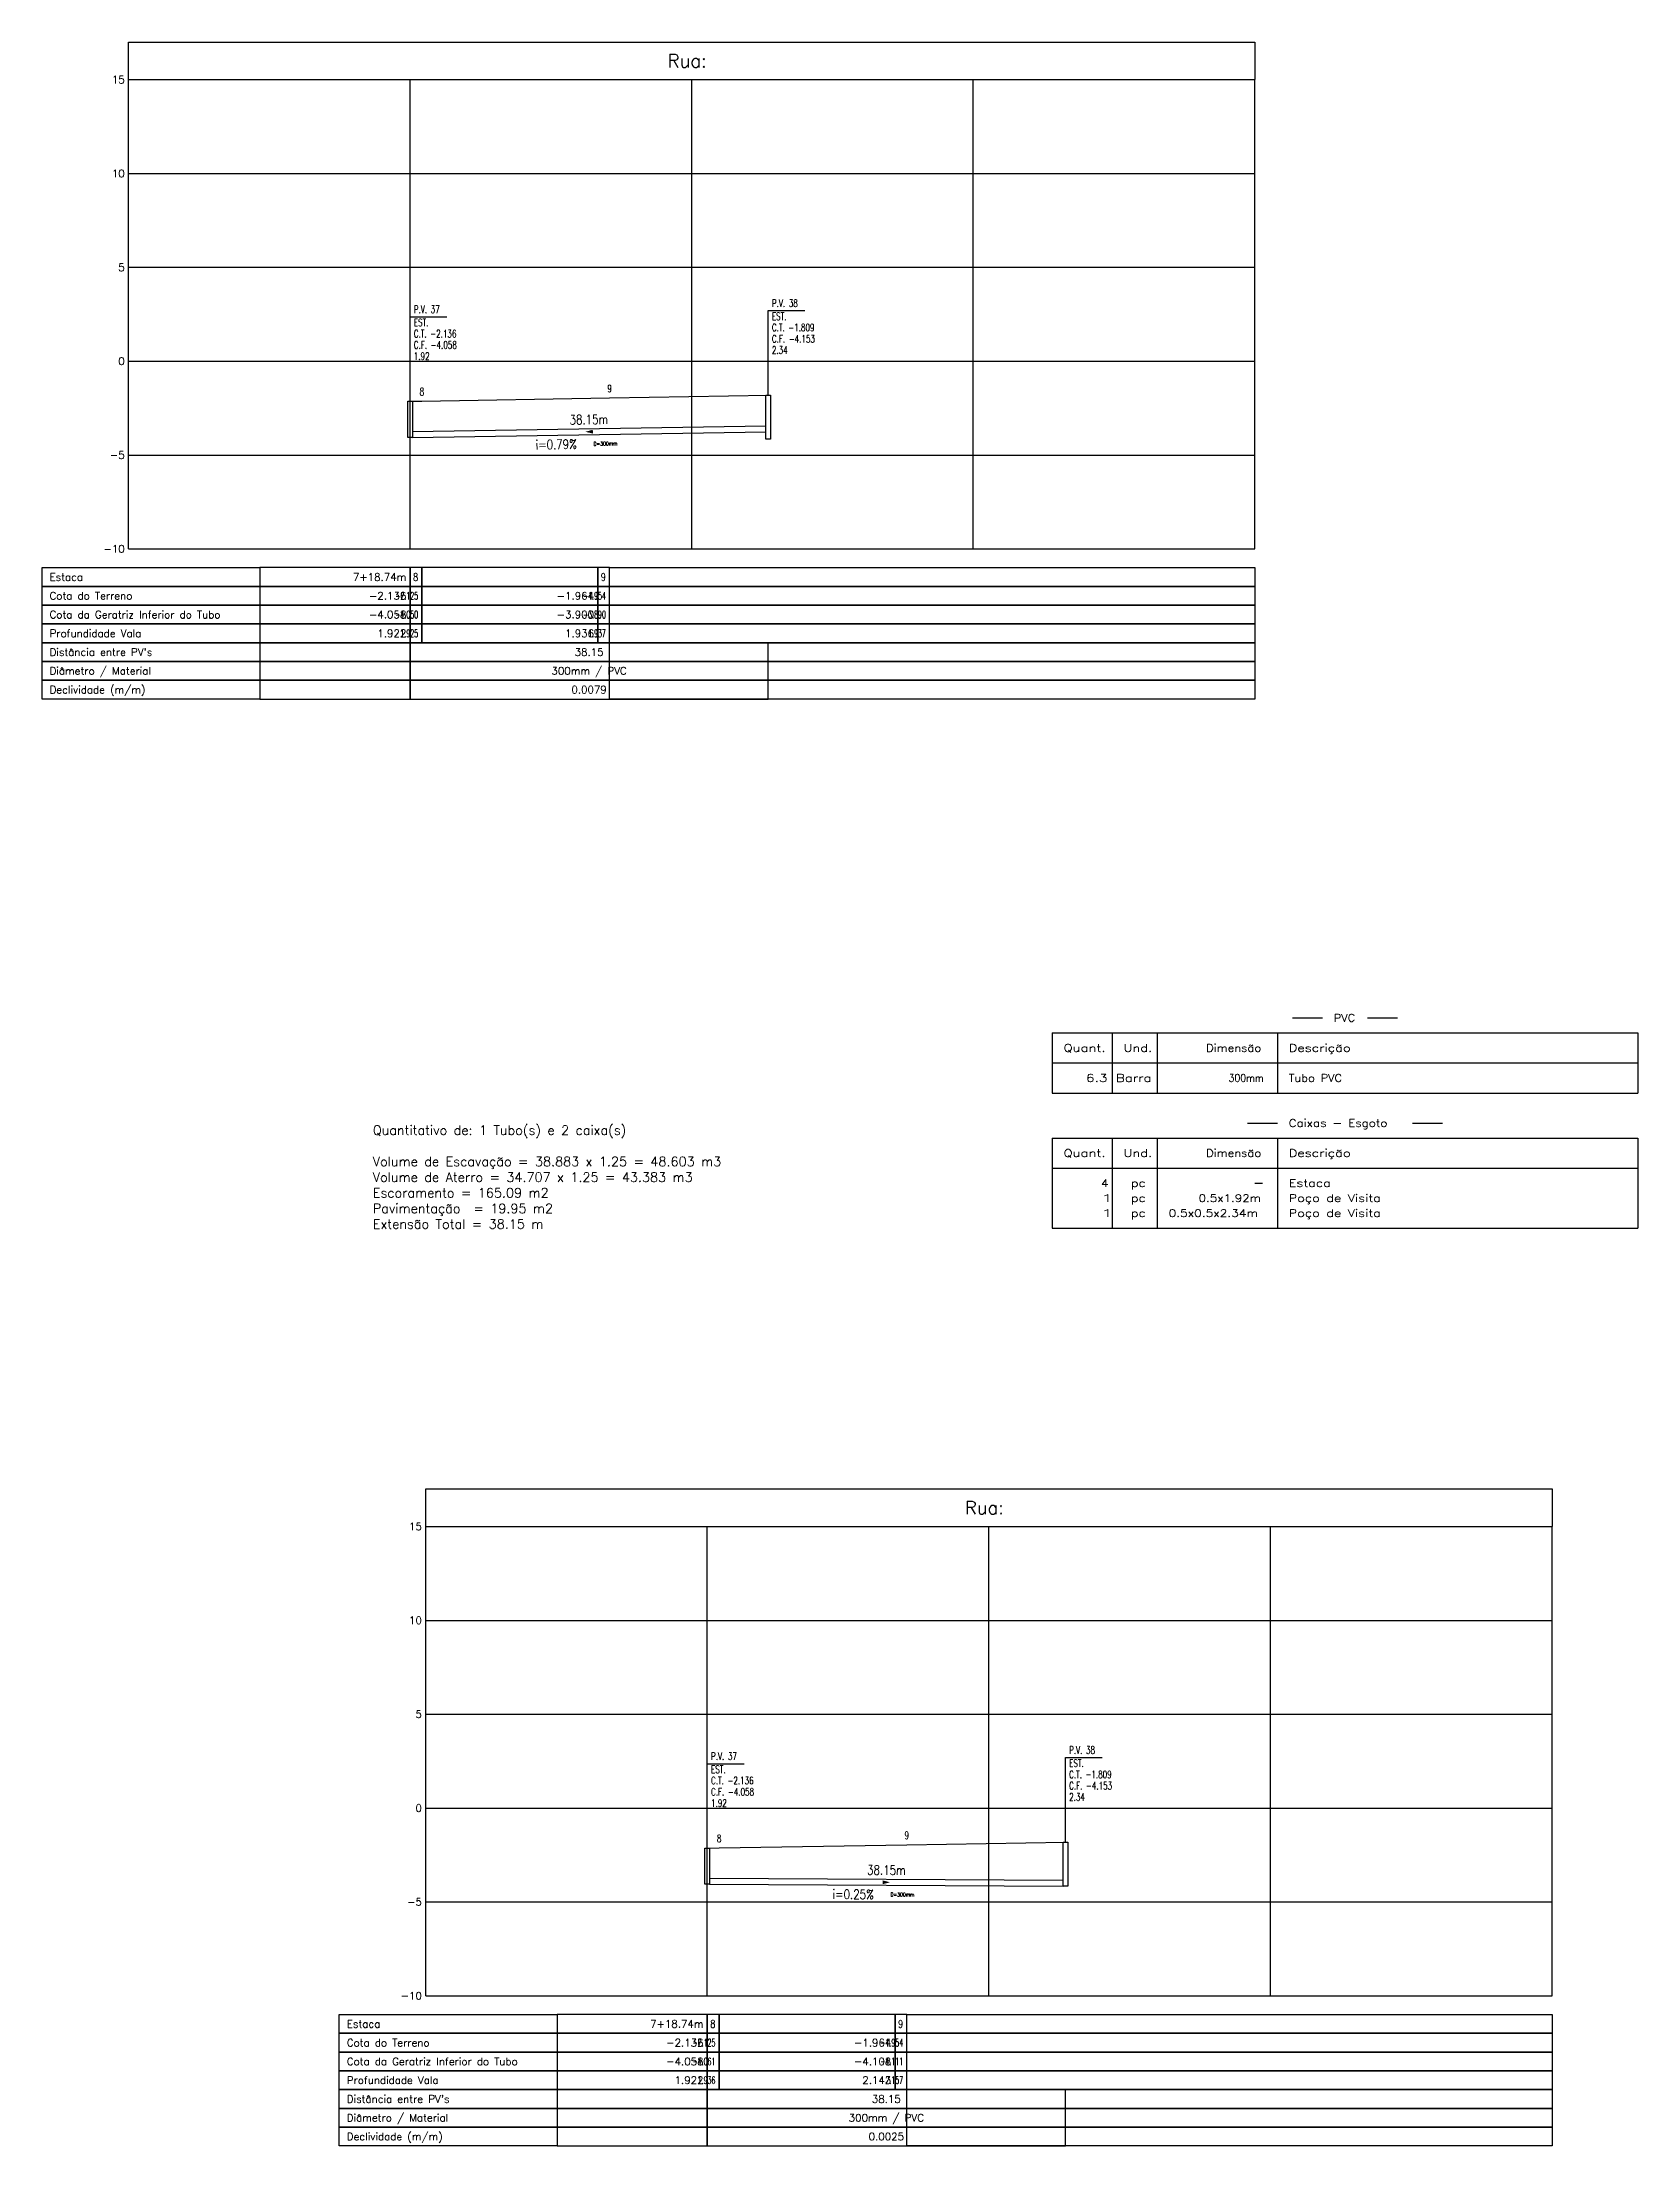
# Model space of a CAD drawing. Extents: x -6997814 to 14282083, y -16 to 289481930.
# Drawn here: x 363578.7 to 363748.7, y 7350197.2 to 7350421.3 of the extents above; entities that cross this region are included whole.
import ezdxf
from ezdxf.enums import TextEntityAlignment as Align

# ---------------------------------------------------------------- set-up
doc = ezdxf.new("R2010")
doc.units = 0
doc.header["$LTSCALE"] = 6.5
for name, color, linetype in [('LISTAGEM_LINHA', 7, 'CONTINUOUS'), ('LISTAGEM_TEXTO', 7, 'CONTINUOUS'), ('PS_IND_COMPRIMENTO', 7, 'CONTINUOUS'), ('PS_IND_DIAMETRO', 7, 'CONTINUOUS'), ('PS_IND_FLUXO', 3, 'CONTINUOUS'), ('PS_IND_INCLINACAO', 7, 'CONTINUOUS'), ('PS_PERFIL_CAIXAS', 7, 'CONTINUOUS'), ('PS_PERFIL_COTA_LIN', 7, 'CONTINUOUS'), ('PS_PERFIL_COTA_TXT', 5, 'CONTINUOUS'), ('PS_PERFIL_GRADE', 8, 'CONTINUOUS'), ('PS_PERFIL_TERRENO', 3, 'CONTINUOUS'), ('PS_PERFIL_TITULOS', 5, 'CONTINUOUS'), ('PS_PERFIL_TUBO', 7, 'CONTINUOUS'), ('PS_PONTOS_IDENTIFICACAO_LIN', 7, 'CONTINUOUS'), ('PS_PONTOS_IDENTIFICACAO_TXT', 7, 'CONTINUOUS')]:
    doc.layers.add(name, color=color, linetype=linetype)
doc.styles.add('ROMANS', font='romans.shx')
doc.styles.get("Standard").update_dxf_attribs({"font": 'simplex.shx'})

msp = doc.modelspace()

# ---------------------------------------------------------------- texts
at = {"layer": 'LISTAGEM_TEXTO', "lineweight": -2, "style": 'ROMANS'}
for s, width, p in [('PVC', 1.105263, (363716.29855, 7350316.96865)), ('Quant.', 1.298969, (363687.49855, 7350313.76865)), ('Und.', 1.272727, (363693.89855, 7350313.76865)), ('Dimensão', 1.135135, (363702.69855, 7350313.76865)), ('Descrição', 1.277027, (363711.49855, 7350313.76865)), ('6.3', 1.340426, (363689.89855, 7350310.56865)), ('Barra', 1.296296, (363693.09855, 7350310.56865)), ('300mm', 0.905172, (363705.09855, 7350310.56865)), ('Tubo PVC', 1.112583, (363711.49855, 7350310.56865)), ('Caixas - Esgoto', 1.162362, (363711.49855, 7350305.76865)), ('Quant.', 1.298969, (363687.49855, 7350302.56865)), ('Und.', 1.272727, (363693.89855, 7350302.56865)), ('Dimensão', 1.135135, (363702.69855, 7350302.56865)), ('Descrição', 1.277027, (363711.49855, 7350302.56865)), ('4', 1.166667, (363691.49855, 7350299.36865)), ('pc', 1.235294, (363694.69855, 7350299.36865)), ('Estaca', 1.26, (363711.49855, 7350299.36865)), ('1', 1.909091, (363691.49855, 7350297.76865)), ('pc', 1.235294, (363694.69855, 7350297.76865)), ('0.5x1.92m', 1.159509, (363701.89855, 7350297.76865)), ('Poço de Visita', 1.25641, (363711.49855, 7350297.76865)), ('1', 1.909091, (363691.49855, 7350296.16865)), ('pc', 1.235294, (363694.69855, 7350296.16865)), ('0.5x0.5x2.34m', 1.186957, (363698.69855, 7350296.16865)), ('Poço de Visita', 1.25641, (363711.49855, 7350296.16865))]:
    msp.add_text(s, height=0.8, dxfattribs=dict(at, width=width)).set_placement(p)
at = {"layer": 'LISTAGEM_TEXTO', "lineweight": -2, "insert": (363613.92827, 7350305.90457), "char_height": 1, "width": 44.25, "attachment_point": 1}
msp.add_mtext('Quantitativo de: 1 Tubo(s) e 2 caixa(s)\\P\\PVolume de Escavação = 38.883 x 1.25 = 48.603 m3\\PVolume de Aterro = 34.707 x 1.25 = 43.383 m3\\PEscoramento = 165.09 m2\\PPavimentação  = 19.95 m2\\PExtensão Total = 38.15 m', dxfattribs=at)
at = {"layer": 'PS_IND_COMPRIMENTO', "lineweight": -2, "width": 0.8}
for rotation, p in [(0.9152346, (363636.94737, 7350381.12825)), (359.7108283, (363668.63861, 7350226.5706))]:
    msp.add_text('38.15m', height=1, rotation=rotation, dxfattribs=at).set_placement(p, align=Align.MIDDLE_CENTER)
at = {"layer": 'PS_IND_DIAMETRO', "lineweight": -2, "width": 0.8}
for rotation, p in [(0.9152346, (363638.70868, 7350378.55605)), (359.7108283, (363670.34547, 7350223.96195))]:
    msp.add_text('D=300mm', height=0.4, rotation=rotation, dxfattribs=at).set_placement(p, align=Align.MIDDLE_CENTER)
at = {"layer": 'PS_IND_INCLINACAO', "lineweight": -2, "width": 0.8}
for s, rotation, p in [('i=0.79%', 0.9152346, (363633.46935, 7350378.47235)), ('i=0.25%', 359.7108283, (363665.10553, 7350223.9884))]:
    msp.add_text(s, height=1, rotation=rotation, dxfattribs=at).set_placement(p, align=Align.MIDDLE_CENTER)
at = {"layer": 'PS_PERFIL_COTA_TXT', "lineweight": -2}
for s, p in [('Cota do Terreno', (363579.49522, 7350362.34371)), ('Estaca', (363579.49522, 7350364.34371)), ('Cota da Geratriz Inferior do Tubo', (363579.49522, 7350360.34371)), ('Profundidade Vala', (363579.49522, 7350358.34371)), ("Distância entre PV's", (363579.49522, 7350356.34371)), ('Diâmetro / Material', (363579.49522, 7350354.34371)), ('Declividade (m/m)', (363579.49522, 7350352.34371)), ('Estaca', (363611.15914, 7350210.18162)), ('Cota do Terreno', (363611.15914, 7350208.18162)), ('Cota da Geratriz Inferior do Tubo', (363611.15914, 7350206.18162)), ('Profundidade Vala', (363611.15914, 7350204.18162)), ("Distância entre PV's", (363611.15914, 7350202.18162)), ('Diâmetro / Material', (363611.15914, 7350200.18162)), ('Declividade (m/m)', (363611.15914, 7350198.18162))]:
    msp.add_text(s, height=0.8, dxfattribs=at).set_placement(p, align=Align.MIDDLE_LEFT)
for s, p in [('7+18.74m', (363617.49522, 7350364.34371)), ('-2.136', (363617.49522, 7350362.34371)), ('-1.964', (363637.49522, 7350362.34371)), ('-4.058', (363617.49522, 7350360.34371)), ('-3.900', (363637.49522, 7350360.34371)), ('1.922', (363617.49522, 7350358.34371)), ('1.936', (363637.49522, 7350358.34371)), ('7+18.74m', (363649.15914, 7350210.18162)), ('-2.136', (363649.15914, 7350208.18162)), ('-1.964', (363669.15914, 7350208.18162)), ('-4.058', (363649.15914, 7350206.18162)), ('-4.108', (363669.15914, 7350206.18162)), ('1.922', (363649.15914, 7350204.18162)), ('2.143', (363669.15914, 7350204.18162))]:
    msp.add_text(s, height=0.8, dxfattribs=at).set_placement(p, align=Align.MIDDLE_RIGHT)
for s, width, p in [('-2.125', 0.5, (363618.75596, 7350362.34371)), ('8', 0.787959, (363618.75596, 7350364.34371)), ('-1.954', 0.5, (363638.75596, 7350362.34371)), ('9', 0.787959, (363638.75596, 7350364.34371)), ('-4.050', 0.5, (363618.75596, 7350360.34371)), ('-3.890', 0.5, (363638.75596, 7350360.34371)), ('1.925', 0.5, (363618.75596, 7350358.34371)), ('1.937', 0.5, (363638.75596, 7350358.34371)), ('8', 0.787959, (363650.41988, 7350210.18162)), ('9', 0.787959, (363670.41988, 7350210.18162)), ('-2.125', 0.5, (363650.41988, 7350208.18162)), ('-1.954', 0.5, (363670.41988, 7350208.18162)), ('-4.061', 0.5, (363650.41988, 7350206.18162)), ('-4.111', 0.5, (363670.41988, 7350206.18162)), ('1.936', 0.5, (363650.41988, 7350204.18162)), ('2.157', 0.5, (363670.41988, 7350204.18162))]:
    msp.add_text(s, height=0.8, dxfattribs=dict(at, width=width)).set_placement(p, align=Align.MIDDLE_RIGHT)
for s, p in [('38.15', (363636.96813, 7350356.34371)), ('300mm / PVC', (363636.96813, 7350354.34371)), ('0.0079', (363636.96813, 7350352.34371)), ('38.15', (363668.63205, 7350202.18162)), ('300mm / PVC', (363668.63205, 7350200.18162)), ('0.0025', (363668.63205, 7350198.18162))]:
    msp.add_text(s, height=0.8, dxfattribs=at).set_placement(p, align=Align.MIDDLE_CENTER)
at = {"layer": 'PS_PERFIL_TITULOS', "lineweight": -2}
for p in [(363647.89522, 7350419.34371), (363679.55914, 7350265.18162)]:
    msp.add_text('Rua: ', height=1.4, dxfattribs=at).set_placement(p, align=Align.MIDDLE_CENTER)
at = {"layer": 'PS_PONTOS_IDENTIFICACAO_TXT', "lineweight": -2, "width": 0.7}
for s, p in [('P.V. 38', (363656.44104, 7350393.12611)), ('P.V. 37', (363618.29522, 7350392.47211)), ('EST. ', (363618.29522, 7350391.07211)), ('EST. ', (363656.44104, 7350391.72611)), ('C.T. -2.136', (363618.29522, 7350389.87211)), ('C.F. -4.058', (363618.29522, 7350388.67211)), ('C.T. -1.809', (363656.44104, 7350390.52611)), ('C.F. -4.153', (363656.44104, 7350389.32611)), ('1.92', (363618.29522, 7350387.47211)), ('2.34', (363656.44104, 7350388.12611)), ('P.V. 38', (363688.10496, 7350238.96402)), ('P.V. 37', (363649.95914, 7350238.31002)), ('EST. ', (363649.95914, 7350236.91002)), ('C.T. -1.809', (363688.10496, 7350236.36402)), ('EST. ', (363688.10496, 7350237.56402)), ('C.T. -2.136', (363649.95914, 7350235.71002)), ('C.F. -4.058', (363649.95914, 7350234.51002)), ('C.F. -4.153', (363688.10496, 7350235.16402)), ('1.92', (363649.95914, 7350233.31002)), ('2.34', (363688.10496, 7350233.96402))]:
    msp.add_text(s, height=0.8, dxfattribs=at).set_placement(p)
for s, p in [('8', (363619.15596, 7350383.69373)), ('9', (363639.15596, 7350384.03662)), ('8', (363650.81988, 7350229.53163)), ('9', (363670.81988, 7350229.87452))]:
    msp.add_text(s, height=0.8, dxfattribs=at).set_placement(p, align=Align.CENTER)

# ---------------------------------------------------------------- blocks, each defined once
blk = doc.blocks.new('*U570')
at = {"layer": 'PS_PERFIL_GRADE', "linetype": 'Continuous', "lineweight": -2}
for p, q in [((0, 0), (0, 50)), ((0, 50), (120, 50)), ((30, 0), (30, 50)), ((60, 0), (60, 50)), ((90, 0), (90, 50)), ((120, 0), (120, 50)), ((0, 40), (120, 40)), ((0, 30), (120, 30)), ((0, 20), (120, 20)), ((0, 10), (120, 10)), ((0, 0), (120, 0))]:
    blk.add_line(p, q, dxfattribs=at)
blk.add_lwpolyline([(0, 50), (0, 54), (120, 54), (120, 50)], dxfattribs=at)
at = {"layer": 'PS_PERFIL_GRADE', "lineweight": -2}
for s, p in [('15', (-0.4, 50)), ('10', (-0.4, 40)), ('5', (-0.4, 30)), ('0', (-0.4, 20)), ('-5', (-0.4, 10)), ('-10', (-0.4, 0))]:
    blk.add_text(s, height=0.8, dxfattribs=at).set_placement(p, align=Align.MIDDLE_RIGHT)
blk = doc.blocks.new('*U571')
at = {"layer": 'PS_PERFIL_GRADE', "linetype": 'Continuous', "lineweight": -2}
for p, q in [((0, 0), (0, 50)), ((0, 50), (120, 50)), ((30, 0), (30, 50)), ((60, 0), (60, 50)), ((90, 0), (90, 50)), ((120, 0), (120, 50)), ((0, 40), (120, 40)), ((0, 30), (120, 30)), ((0, 20), (120, 20)), ((0, 10), (120, 10)), ((0, 0), (120, 0))]:
    blk.add_line(p, q, dxfattribs=at)
blk.add_lwpolyline([(0, 50), (0, 54), (120, 54), (120, 50)], dxfattribs=at)
at = {"layer": 'PS_PERFIL_GRADE', "lineweight": -2}
for s, p in [('15', (-0.4, 50)), ('10', (-0.4, 40)), ('5', (-0.4, 30)), ('0', (-0.4, 20)), ('-5', (-0.4, 10)), ('-10', (-0.4, 0))]:
    blk.add_text(s, height=0.8, dxfattribs=at).set_placement(p, align=Align.MIDDLE_RIGHT)

# ---------------------------------------------------------------- linework, layer by layer
at = {"layer": 'LISTAGEM_LINHA', "lineweight": -2}
for p, q in [((363686.29855, 7350315.76865), (363686.2985, 7350309.3686)), ((363686.29855, 7350315.76865), (363748.69855, 7350315.76865)), ((363692.69855, 7350315.76865), (363692.6985, 7350309.3686)), ((363697.49855, 7350315.76865), (363697.4985, 7350309.3686)), ((363710.29855, 7350315.76865), (363710.2985, 7350309.3686)), ((363711.89855, 7350317.36865), (363715.09855, 7350317.36865)), ((363719.89855, 7350317.36865), (363723.09855, 7350317.36865)), ((363748.69855, 7350315.76865), (363748.6985, 7350309.3686)), ((363686.29855, 7350312.56865), (363748.69855, 7350312.56865)), ((363686.29855, 7350309.36865), (363748.69855, 7350309.36865)), ((363686.29855, 7350304.56865), (363686.2985, 7350294.9686)), ((363686.29855, 7350304.56865), (363748.69855, 7350304.56865)), ((363692.69855, 7350304.56865), (363692.6985, 7350294.9686)), ((363697.49855, 7350304.56865), (363697.4985, 7350294.9686)), ((363707.09855, 7350306.16865), (363710.29855, 7350306.16865)), ((363710.29855, 7350304.56865), (363710.2985, 7350294.9686)), ((363724.69855, 7350306.16865), (363727.89855, 7350306.16865)), ((363748.69855, 7350304.56865), (363748.6985, 7350294.9686)), ((363686.29855, 7350301.36865), (363748.69855, 7350301.36865)), ((363707.89855, 7350299.76865), (363708.69855, 7350299.76865)), ((363686.29855, 7350294.96865), (363748.69855, 7350294.96865))]:
    msp.add_line(p, q, dxfattribs=at)
at = {"layer": 'PS_IND_FLUXO', "lineweight": -2}
for points in [[(363637.36808, 7350379.8348, 0.4, 0, 0), (363636.56818, 7350379.82202, 0, 0, 0)], [(363668.23206, 7350225.27263, 0.4, 0, 0), (363669.03205, 7350225.2686, 0, 0, 0)]]:
    msp.add_lwpolyline(points, format="xyseb", dxfattribs=at)
at = {"layer": 'PS_PERFIL_CAIXAS', "linetype": 'Continuous', "lineweight": -2}
for points in [[(363617.64522, 7350383.07211), (363618.14522, 7350383.07211), (363618.14522, 7350379.22771), (363617.64522, 7350379.22771)], [(363655.79104, 7350383.72611), (363656.29104, 7350383.72611), (363656.29104, 7350379.03771), (363655.79104, 7350379.03771)], [(363649.30914, 7350228.91002), (363649.80914, 7350228.91002), (363649.80914, 7350225.06562), (363649.30914, 7350225.06562)], [(363687.45496, 7350229.56402), (363687.95496, 7350229.56402), (363687.95496, 7350224.87562), (363687.45496, 7350224.87562)]]:
    msp.add_lwpolyline(points, close=True, dxfattribs=at)
at = {"layer": 'PS_PERFIL_COTA_LIN', "linetype": 'Continuous', "lineweight": -2}
for points in [[(363601.89522, 7350365.34371), (363601.89522, 7350363.34371), (363578.69522, 7350363.34371), (363578.69522, 7350365.34371)], [(363601.89522, 7350365.34371), (363601.89522, 7350363.34371), (363617.89522, 7350363.34371), (363617.89522, 7350365.34371)], [(363617.89522, 7350365.34371), (363617.89522, 7350363.34371), (363619.15596, 7350363.34371), (363619.15596, 7350365.34371)], [(363619.15596, 7350365.34371), (363619.15596, 7350363.34371), (363637.89522, 7350363.34371), (363637.89522, 7350365.34371)], [(363637.89522, 7350365.34371), (363637.89522, 7350363.34371), (363639.15596, 7350363.34371), (363639.15596, 7350365.34371)], [(363707.89522, 7350365.34371), (363707.89522, 7350363.34371), (363639.15596, 7350363.34371), (363639.15596, 7350365.34371)], [(363601.89522, 7350363.34371), (363601.89522, 7350361.34371), (363578.69522, 7350361.34371), (363578.69522, 7350363.34371)], [(363601.89522, 7350363.34371), (363601.89522, 7350361.34371), (363617.89522, 7350361.34371), (363617.89522, 7350363.34371)], [(363617.89522, 7350363.34371), (363617.89522, 7350361.34371), (363619.15596, 7350361.34371), (363619.15596, 7350363.34371)], [(363619.15596, 7350363.34371), (363619.15596, 7350361.34371), (363637.89522, 7350361.34371), (363637.89522, 7350363.34371)], [(363637.89522, 7350363.34371), (363637.89522, 7350361.34371), (363639.15596, 7350361.34371), (363639.15596, 7350363.34371)], [(363707.89522, 7350363.34371), (363707.89522, 7350361.34371), (363639.15596, 7350361.34371), (363639.15596, 7350363.34371)], [(363601.89522, 7350361.34371), (363601.89522, 7350359.34371), (363578.69522, 7350359.34371), (363578.69522, 7350361.34371)], [(363601.89522, 7350361.34371), (363601.89522, 7350359.34371), (363617.89522, 7350359.34371), (363617.89522, 7350361.34371)], [(363617.89522, 7350361.34371), (363617.89522, 7350359.34371), (363619.15596, 7350359.34371), (363619.15596, 7350361.34371)], [(363619.15596, 7350361.34371), (363619.15596, 7350359.34371), (363637.89522, 7350359.34371), (363637.89522, 7350361.34371)], [(363637.89522, 7350361.34371), (363637.89522, 7350359.34371), (363639.15596, 7350359.34371), (363639.15596, 7350361.34371)], [(363707.89522, 7350361.34371), (363707.89522, 7350359.34371), (363639.15596, 7350359.34371), (363639.15596, 7350361.34371)], [(363601.89522, 7350359.34371), (363601.89522, 7350357.34371), (363578.69522, 7350357.34371), (363578.69522, 7350359.34371)], [(363601.89522, 7350359.34371), (363601.89522, 7350357.34371), (363617.89522, 7350357.34371), (363617.89522, 7350359.34371)], [(363617.89522, 7350359.34371), (363617.89522, 7350357.34371), (363619.15596, 7350357.34371), (363619.15596, 7350359.34371)], [(363619.15596, 7350359.34371), (363619.15596, 7350357.34371), (363637.89522, 7350357.34371), (363637.89522, 7350359.34371)], [(363637.89522, 7350359.34371), (363637.89522, 7350357.34371), (363639.15596, 7350357.34371), (363639.15596, 7350359.34371)], [(363707.89522, 7350359.34371), (363707.89522, 7350357.34371), (363639.15596, 7350357.34371), (363639.15596, 7350359.34371)], [(363601.89522, 7350357.34371), (363601.89522, 7350355.34371), (363578.69522, 7350355.34371), (363578.69522, 7350357.34371)], [(363601.89522, 7350357.34371), (363601.89522, 7350355.34371), (363617.89522, 7350355.34371), (363617.89522, 7350357.34371)], [(363617.89522, 7350357.34371), (363617.89522, 7350355.34371), (363656.04104, 7350355.34371), (363656.04104, 7350357.34371)], [(363707.89522, 7350357.34371), (363707.89522, 7350355.34371), (363639.15596, 7350355.34371), (363639.15596, 7350357.34371)], [(363601.89522, 7350355.34371), (363601.89522, 7350353.34371), (363578.69522, 7350353.34371), (363578.69522, 7350355.34371)], [(363601.89522, 7350355.34371), (363601.89522, 7350353.34371), (363617.89522, 7350353.34371), (363617.89522, 7350355.34371)], [(363617.89522, 7350355.34371), (363617.89522, 7350353.34371), (363656.04104, 7350353.34371), (363656.04104, 7350355.34371)], [(363707.89522, 7350355.34371), (363707.89522, 7350353.34371), (363639.15596, 7350353.34371), (363639.15596, 7350355.34371)], [(363601.89522, 7350353.34371), (363601.89522, 7350351.34371), (363578.69522, 7350351.34371), (363578.69522, 7350353.34371)], [(363601.89522, 7350353.34371), (363601.89522, 7350351.34371), (363617.89522, 7350351.34371), (363617.89522, 7350353.34371)], [(363617.89522, 7350353.34371), (363617.89522, 7350351.34371), (363656.04104, 7350351.34371), (363656.04104, 7350353.34371)], [(363707.89522, 7350353.34371), (363707.89522, 7350351.34371), (363639.15596, 7350351.34371), (363639.15596, 7350353.34371)], [(363633.55914, 7350211.18162), (363633.55914, 7350209.18162), (363610.35914, 7350209.18162), (363610.35914, 7350211.18162)], [(363633.55914, 7350211.18162), (363633.55914, 7350209.18162), (363649.55914, 7350209.18162), (363649.55914, 7350211.18162)], [(363649.55914, 7350211.18162), (363649.55914, 7350209.18162), (363650.81988, 7350209.18162), (363650.81988, 7350211.18162)], [(363650.81988, 7350211.18162), (363650.81988, 7350209.18162), (363669.55914, 7350209.18162), (363669.55914, 7350211.18162)], [(363669.55914, 7350211.18162), (363669.55914, 7350209.18162), (363670.81988, 7350209.18162), (363670.81988, 7350211.18162)], [(363739.55914, 7350211.18162), (363739.55914, 7350209.18162), (363670.81988, 7350209.18162), (363670.81988, 7350211.18162)], [(363633.55914, 7350209.18162), (363633.55914, 7350207.18162), (363610.35914, 7350207.18162), (363610.35914, 7350209.18162)], [(363633.55914, 7350209.18162), (363633.55914, 7350207.18162), (363649.55914, 7350207.18162), (363649.55914, 7350209.18162)], [(363649.55914, 7350209.18162), (363649.55914, 7350207.18162), (363650.81988, 7350207.18162), (363650.81988, 7350209.18162)], [(363650.81988, 7350209.18162), (363650.81988, 7350207.18162), (363669.55914, 7350207.18162), (363669.55914, 7350209.18162)], [(363669.55914, 7350209.18162), (363669.55914, 7350207.18162), (363670.81988, 7350207.18162), (363670.81988, 7350209.18162)], [(363739.55914, 7350209.18162), (363739.55914, 7350207.18162), (363670.81988, 7350207.18162), (363670.81988, 7350209.18162)], [(363633.55914, 7350207.18162), (363633.55914, 7350205.18162), (363610.35914, 7350205.18162), (363610.35914, 7350207.18162)], [(363633.55914, 7350207.18162), (363633.55914, 7350205.18162), (363649.55914, 7350205.18162), (363649.55914, 7350207.18162)], [(363649.55914, 7350207.18162), (363649.55914, 7350205.18162), (363650.81988, 7350205.18162), (363650.81988, 7350207.18162)], [(363650.81988, 7350207.18162), (363650.81988, 7350205.18162), (363669.55914, 7350205.18162), (363669.55914, 7350207.18162)], [(363669.55914, 7350207.18162), (363669.55914, 7350205.18162), (363670.81988, 7350205.18162), (363670.81988, 7350207.18162)], [(363739.55914, 7350207.18162), (363739.55914, 7350205.18162), (363670.81988, 7350205.18162), (363670.81988, 7350207.18162)], [(363633.55914, 7350205.18162), (363633.55914, 7350203.18162), (363610.35914, 7350203.18162), (363610.35914, 7350205.18162)], [(363633.55914, 7350205.18162), (363633.55914, 7350203.18162), (363649.55914, 7350203.18162), (363649.55914, 7350205.18162)], [(363649.55914, 7350205.18162), (363649.55914, 7350203.18162), (363650.81988, 7350203.18162), (363650.81988, 7350205.18162)], [(363650.81988, 7350205.18162), (363650.81988, 7350203.18162), (363669.55914, 7350203.18162), (363669.55914, 7350205.18162)], [(363669.55914, 7350205.18162), (363669.55914, 7350203.18162), (363670.81988, 7350203.18162), (363670.81988, 7350205.18162)], [(363739.55914, 7350205.18162), (363739.55914, 7350203.18162), (363670.81988, 7350203.18162), (363670.81988, 7350205.18162)], [(363633.55914, 7350203.18162), (363633.55914, 7350201.18162), (363610.35914, 7350201.18162), (363610.35914, 7350203.18162)], [(363633.55914, 7350201.18162), (363633.55914, 7350199.18162), (363610.35914, 7350199.18162), (363610.35914, 7350201.18162)], [(363633.55914, 7350203.18162), (363633.55914, 7350201.18162), (363649.55914, 7350201.18162), (363649.55914, 7350203.18162)], [(363633.55914, 7350201.18162), (363633.55914, 7350199.18162), (363649.55914, 7350199.18162), (363649.55914, 7350201.18162)], [(363649.55914, 7350203.18162), (363649.55914, 7350201.18162), (363687.70496, 7350201.18162), (363687.70496, 7350203.18162)], [(363649.55914, 7350201.18162), (363649.55914, 7350199.18162), (363687.70496, 7350199.18162), (363687.70496, 7350201.18162)], [(363739.55914, 7350203.18162), (363739.55914, 7350201.18162), (363670.81988, 7350201.18162), (363670.81988, 7350203.18162)], [(363739.55914, 7350201.18162), (363739.55914, 7350199.18162), (363670.81988, 7350199.18162), (363670.81988, 7350201.18162)], [(363633.55914, 7350199.18162), (363633.55914, 7350197.18162), (363610.35914, 7350197.18162), (363610.35914, 7350199.18162)], [(363633.55914, 7350199.18162), (363633.55914, 7350197.18162), (363649.55914, 7350197.18162), (363649.55914, 7350199.18162)], [(363649.55914, 7350199.18162), (363649.55914, 7350197.18162), (363687.70496, 7350197.18162), (363687.70496, 7350199.18162)], [(363739.55914, 7350199.18162), (363739.55914, 7350197.18162), (363670.81988, 7350197.18162), (363670.81988, 7350199.18162)]]:
    msp.add_lwpolyline(points, close=True, dxfattribs=at)
for points in [[(363617.89522, 7350357.34371), (363619.15596, 7350357.34371)], [(363619.15596, 7350357.34371), (363637.89522, 7350357.34371)], [(363637.89522, 7350357.34371), (363639.15596, 7350357.34371)], [(363617.89522, 7350355.34371), (363619.15596, 7350355.34371)], [(363617.89522, 7350355.34371), (363619.15596, 7350355.34371)], [(363619.15596, 7350355.34371), (363637.89522, 7350355.34371)], [(363619.15596, 7350355.34371), (363637.89522, 7350355.34371)], [(363637.89522, 7350355.34371), (363639.15596, 7350355.34371)], [(363637.89522, 7350355.34371), (363639.15596, 7350355.34371)], [(363617.89522, 7350353.34371), (363619.15596, 7350353.34371)], [(363617.89522, 7350353.34371), (363619.15596, 7350353.34371)], [(363617.89522, 7350351.34371), (363619.15596, 7350351.34371)], [(363619.15596, 7350353.34371), (363637.89522, 7350353.34371)], [(363619.15596, 7350353.34371), (363637.89522, 7350353.34371)], [(363619.15596, 7350351.34371), (363637.89522, 7350351.34371)], [(363637.89522, 7350353.34371), (363639.15596, 7350353.34371)], [(363637.89522, 7350353.34371), (363639.15596, 7350353.34371)], [(363637.89522, 7350351.34371), (363639.15596, 7350351.34371)], [(363649.55914, 7350203.18162), (363650.81988, 7350203.18162)], [(363649.55914, 7350201.18162), (363650.81988, 7350201.18162)], [(363649.55914, 7350201.18162), (363650.81988, 7350201.18162)], [(363650.81988, 7350203.18162), (363669.55914, 7350203.18162)], [(363650.81988, 7350201.18162), (363669.55914, 7350201.18162)], [(363650.81988, 7350201.18162), (363669.55914, 7350201.18162)], [(363669.55914, 7350203.18162), (363670.81988, 7350203.18162)], [(363669.55914, 7350201.18162), (363670.81988, 7350201.18162)], [(363669.55914, 7350201.18162), (363670.81988, 7350201.18162)], [(363649.55914, 7350199.18162), (363650.81988, 7350199.18162)], [(363649.55914, 7350199.18162), (363650.81988, 7350199.18162)], [(363650.81988, 7350199.18162), (363669.55914, 7350199.18162)], [(363650.81988, 7350199.18162), (363669.55914, 7350199.18162)], [(363669.55914, 7350199.18162), (363670.81988, 7350199.18162)], [(363669.55914, 7350199.18162), (363670.81988, 7350199.18162)], [(363649.55914, 7350197.18162), (363650.81988, 7350197.18162)], [(363650.81988, 7350197.18162), (363669.55914, 7350197.18162)], [(363669.55914, 7350197.18162), (363670.81988, 7350197.18162)]]:
    msp.add_lwpolyline(points, dxfattribs=at)
at = {"layer": 'PS_PERFIL_TERRENO', "linetype": 'Continuous', "lineweight": -2}
for points in [[(363617.89522, 7350383.07211), (363617.89522, 7350383.07211), (363617.89522, 7350383.07211), (363619.15596, 7350383.09373), (363619.15596, 7350383.09373), (363639.15596, 7350383.43662), (363639.15596, 7350383.43662), (363656.04104, 7350383.72611), (363656.04104, 7350383.72611), (363656.04104, 7350383.72611)], [(363649.55914, 7350228.91002), (363649.55914, 7350228.91002), (363649.55914, 7350228.91002), (363650.81988, 7350228.93163), (363650.81988, 7350228.93163), (363670.81988, 7350229.27452), (363670.81988, 7350229.27452), (363687.70496, 7350229.56402), (363687.70496, 7350229.56402), (363687.70496, 7350229.56402)]]:
    msp.add_lwpolyline(points, dxfattribs=at)
at = {"layer": 'PS_PERFIL_TUBO', "linetype": 'Continuous', "lineweight": -2}
for points in [[(363618.14522, 7350379.22771), (363655.79104, 7350379.82911), (363655.79104, 7350380.42911), (363618.14522, 7350379.82771)], [(363649.80914, 7350225.06562), (363687.45496, 7350224.87562), (363687.45496, 7350225.47562), (363649.80914, 7350225.66562)]]:
    msp.add_lwpolyline(points, close=True, dxfattribs=at)
at = {"layer": 'PS_PONTOS_IDENTIFICACAO_LIN', "linetype": 'Continuous', "lineweight": -2}
for points in [[(363617.89522, 7350383.07211), (363617.89522, 7350392.07211), (363621.81522, 7350392.07211)], [(363656.04104, 7350383.72611), (363656.04104, 7350392.72611), (363659.96104, 7350392.72611)], [(363649.55914, 7350228.91002), (363649.55914, 7350237.91002), (363653.47914, 7350237.91002)], [(363687.70496, 7350229.56402), (363687.70496, 7350238.56402), (363691.62496, 7350238.56402)]]:
    msp.add_lwpolyline(points, dxfattribs=at)

# ---------------------------------------------------------------- block references
at = {"layer": 'PS_PERFIL_GRADE', "lineweight": -2}
for name, p in [('*U570', (363587.89522, 7350367.34371)), ('*U571', (363619.55914, 7350213.18162))]:
    msp.add_blockref(name, p, dxfattribs=at)

msp.set_redraw_order([(e.dxf.handle, doc.entitydb.next_handle()) for e in msp.query("TEXT MTEXT ATTDEF DIMENSION ARC_DIMENSION")])  # texts and dimensions are drawn at this point

doc.saveas('drawing.dxf')
